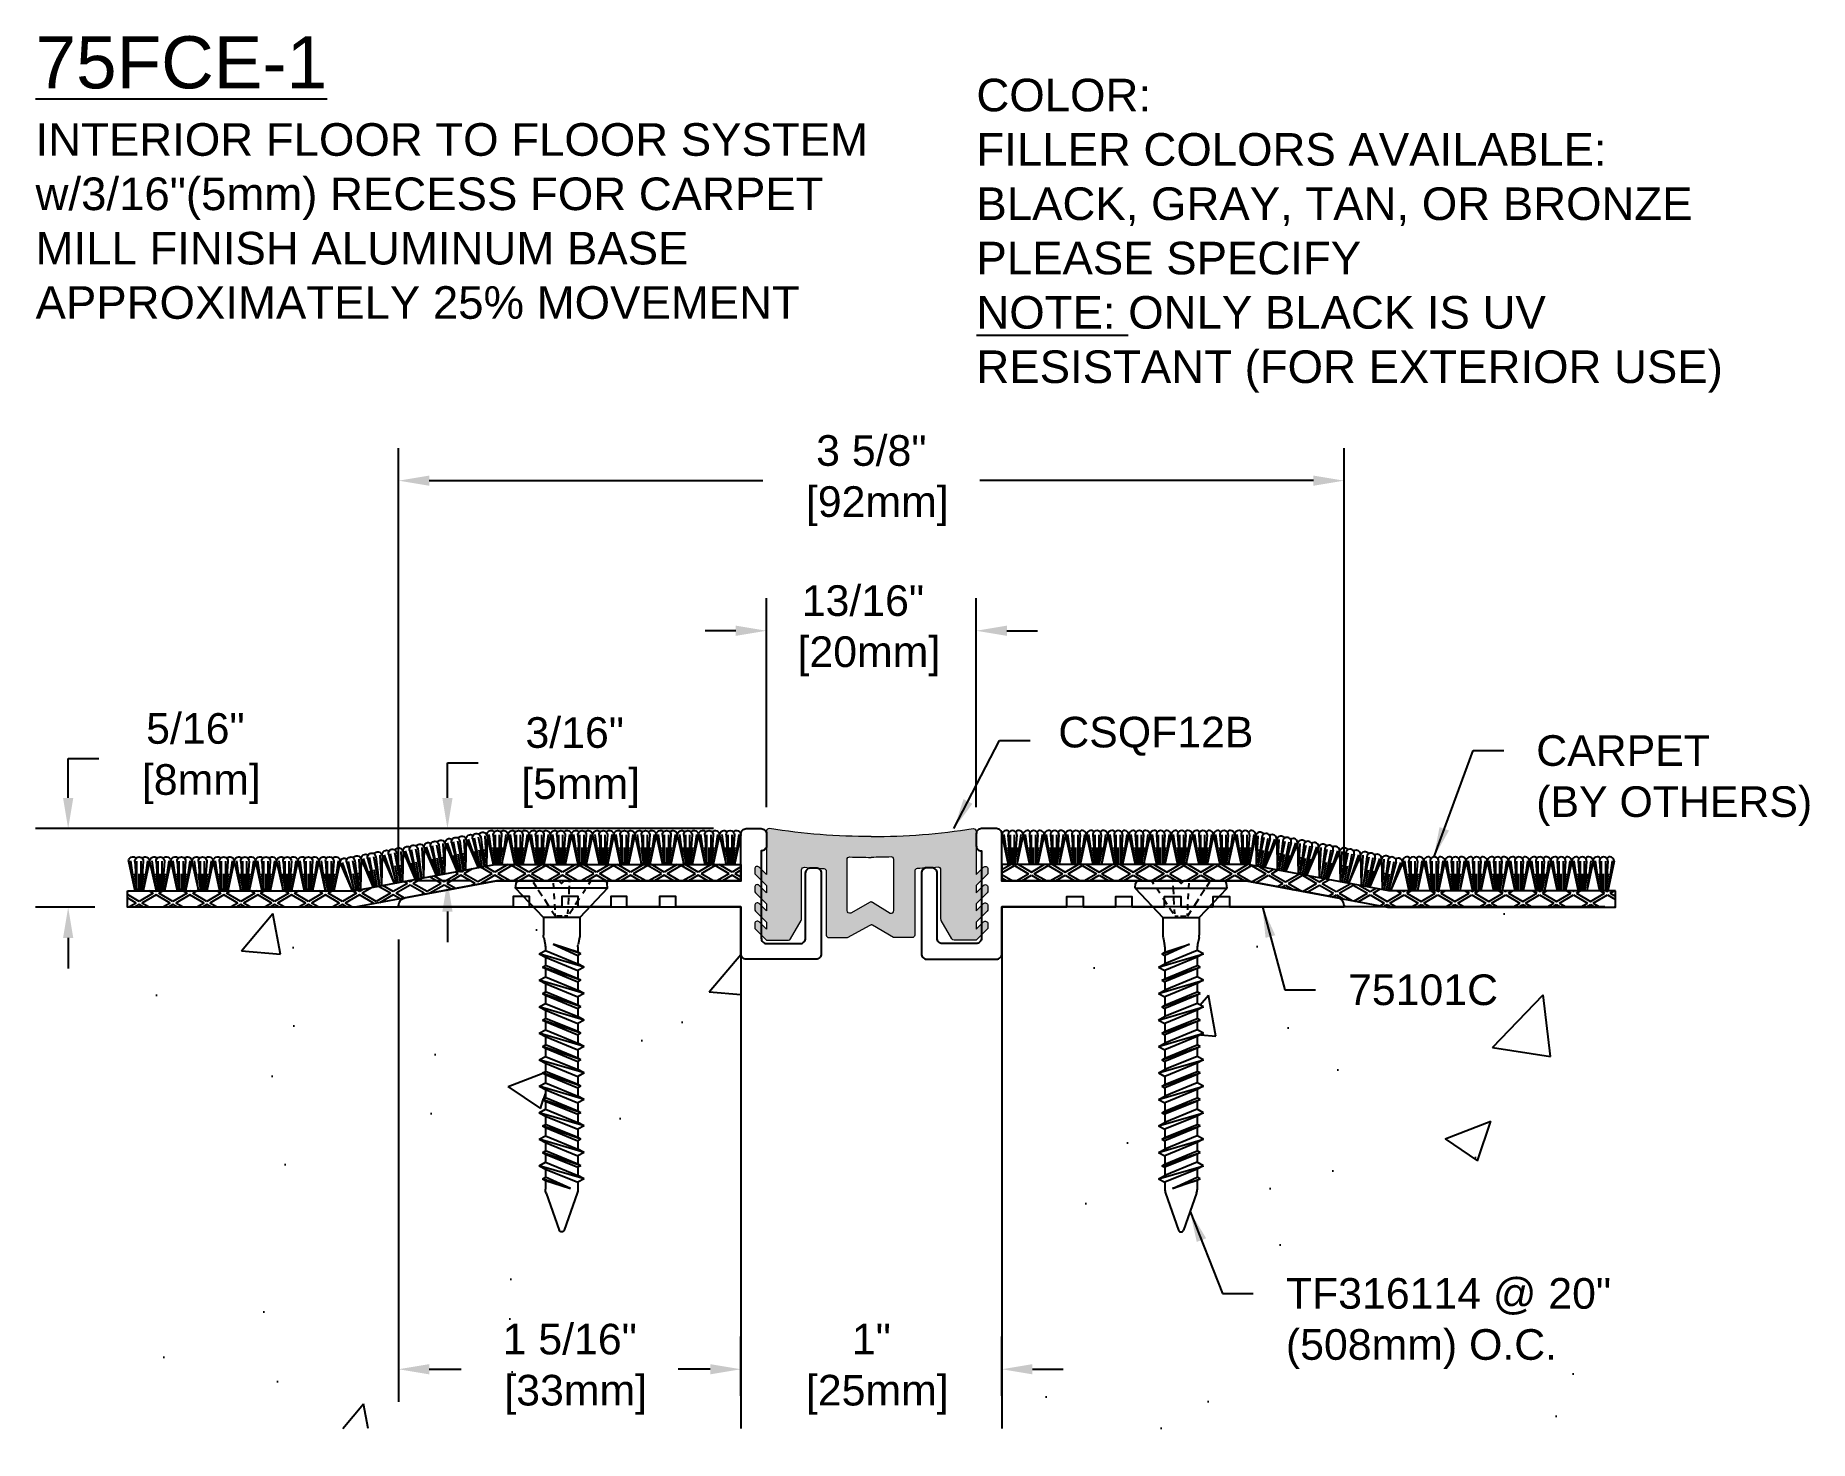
# Model space of a CAD drawing. Header units: inches. Extents: x 1.76 to 8.56, y 3.45 to 8.84.
import ezdxf

# ---------------------------------------------------------------- set-up
doc = ezdxf.new("R2010")
doc.units = ezdxf.units.IN
doc.header["$MEASUREMENT"] = 0
for name, color, linetype in [('Anchors', 4, 'Continuous'), ('Conditions', 1, 'Continuous'), ('Dimensions', 3, 'Continuous'), ('Fillers', 2, 'Continuous'), ('Metals', 7, 'Continuous'), ('Text', 2, 'Continuous')]:
    doc.layers.add(name, color=color, linetype=linetype)
doc.styles.add('arial', font='arial.ttf')
doc.dimstyles.new('ARIAL', dxfattribs={"dimtxt": 0.1175, "dimasz": 0.1175, "dimexe": 0.125, "dimexo": 0.125, "dimgap": 0.125, "dimtad": 0, "dimtih": 1, "dimtoh": 1, "dimdec": 4, "dimzin": 0, "dimdsep": 46, "dimlunit": 4, "dimtxsty": 'arial', "dimcen": 0.09, "dimadec": 0, "dimazin": 0, "dimtfac": 1, "dimtdec": 4, "dimtofl": 0, "dimtmove": 0, "dimatfit": 3, "dimfxl": 0, "dimfrac": 2, "dimtolj": 1, "dimtzin": 0, "dimarcsym": 0})

msp = doc.modelspace()

# ---------------------------------------------------------------- texts
at = {"layer": 'Text', "attachment_point": 1, "style": 'arial'}
for s, insert, char_height, width in [('{\\L75FCE-1\\P\\H0.625x;\\lINTERIOR FLOOR TO FLOOR SYSTEM\\Pw/3/16"(5mm) RECESS FOR CARPET\\PMILL FINISH ALUMINUM BASE\\PAPPROXIMATELY 25% MOVEMENT}', (1.75717, 8.83644), 0.2, 3.75), ('COLOR:{\\L                       \\~\\P}FILLER COLORS AVAILABLE:\\PBLACK, GRAY, TAN, OR BRONZE\\PPLEASE SPECIFY\\P{\\LNOTE:} ONLY BLACK IS UV RESISTANT (FOR EXTERIOR USE)', (5.36426, 8.67351), 0.125, 3.2005571)]:
    msp.add_mtext(s, dxfattribs=dict(at, insert=insert, char_height=char_height, width=width))
at = {"layer": 'Text', "char_height": 0.1175, "style": 'arial'}
for s, insert, attachment_point in [('\\A1;CSQF12B', (6.42632, 6.07696), 9), ('\\A1;CARPET\\P(BY OTHERS)', (7.51073, 6.15605), 1), ('\\A1;75101C', (6.78917, 5.23864), 1), ('\\A1;TF316114 @ 20"\\P(508mm) O.C.', (6.55085, 4.07424), 1)]:
    msp.add_mtext(s, dxfattribs=dict(at, insert=insert, attachment_point=attachment_point))

# ---------------------------------------------------------------- blocks, each defined once
blk = doc.blocks.new('75101C')
at = {"linetype": 'ByBlock'}
blk.add_line((0.3924, 0.3327), (0.7874, 0.3327), dxfattribs=at)
for p, q in [((0.4408, 0.3322), (0.4408, 0.3322)), ((1.4434, 0.2952), (1.4434, 0.2952))]:
    blk.add_line(p, q)
blk.add_lwpolyline([(0.3299, 0.2327), (0.5799, 0.2327), (0.5799, 0.2727), (0.6419, 0.2727), (0.6419, 0.2327), (0.7669, 0.2327), (0.7669, 0.2727), (0.8289, 0.2727), (0.8289, 0.2327), (0.9539, 0.2327), (0.9539, 0.2727), (1.0159, 0.2727), (1.0159, 0.2327), (1.1409, 0.2327), (1.1409, 0.2727), (1.2029, 0.2727), (1.2029, 0.2327), (1.6424, 0.2327), (1.6424, 0.2382, 0.361139), (1.6183, 0.2672), (1.2674, 0.3327), (1.0274, 0.3327), (1.0174, 0.3227), (1.0074, 0.3327), (0.3299, 0.3327), (0.3299, 0.5132, 0.414214), (0.3099, 0.5332), (0.252, 0.5332, 0.414214), (0.232, 0.5132), (0.232, 0.4677, 0.414214), (0.252, 0.4477), (0.252, 0.1127, -0.414214), (0.232, 0.0927), (0.102, 0.0927, -0.414214), (0.082, 0.1127), (0.082, 0.3627, 0.414214), (0.062, 0.3827), (0.042, 0.3827, 0.414214), (0.022, 0.3627), (0.022, 0.0527, 0.414214), (0.042, 0.0327), (0.3099, 0.0327, 0.414214), (0.3299, 0.0527)], format="xyb", close=True)
for p in [(0.3299, 0.3327), (1.6424, 0.2382)]:
    blk.add_point(p, dxfattribs=at)
blk = doc.blocks.new('TF316114')
for p, q in [((-0.1634, 0), (0.1634, 0)), ((-0.1042, -0.0127), (-0.1125, 0)), ((-0.1762, -0.0285), (-0.1747, -0.0103)), ((-0.1762, -0.0285), (0.1762, -0.0285)), ((-0.1762, -0.0285), (-0.0698, -0.141)), ((-0.0815, -0.0472), (-0.0915, -0.0321)), ((-0.0533, -0.0902), (-0.0691, -0.0662)), ((-0.0308, -0.0055), (-0.0311, -0.0002)), ((-0.0297, -0.0263), (-0.0301, -0.0195)), ((-0.0284, -0.051), (-0.0294, -0.0323)), ((-0.0263, -0.091), (-0.0277, -0.065)), ((0.0274, -0.0703), (0.0286, -0.0479)), ((0.0297, -0.0255), (0.0306, -0.0085)), ((0.0698, -0.141), (0.1762, -0.0285)), ((0.0898, -0.0346), (0.0746, -0.0579)), ((0.1095, -0.0045), (0.0979, -0.0223)), ((0.1762, -0.0285), (0.1747, -0.0103)), ((-0.0307, -0.1248), (-0.0441, -0.1044)), ((-0.0245, -0.1261), (-0.0253, -0.1097)), ((-0.024, -0.135), (-0.0107, -0.135)), ((-0.0018, -0.135), (0.0183, -0.135)), ((0.0373, -0.1147), (0.024, -0.135)), ((0.024, -0.135), (0.0245, -0.1246)), ((0.0253, -0.1104), (0.0264, -0.0896)), ((0.0662, -0.0707), (0.0485, -0.0976)), ((-0.0698, -0.141), (-0.0698, -0.2081)), ((-0.0698, -0.141), (0.0698, -0.141)), ((0.0698, -0.141), (0.0698, -0.2081)), ((-0.0737, -0.2796), (0.0321, -0.2431)), ((-0.0687, -0.2177), (-0.0633, -0.2437)), ((0.0321, -0.2431), (-0.0623, -0.2858)), ((-0.0623, -0.2734), (0.0321, -0.2431)), ((-0.0623, -0.2533), (-0.0623, -0.2734)), ((0.0622, -0.2667), (-0.0623, -0.3175)), ((0.0622, -0.2533), (0.0622, -0.2667)), ((0.0862, -0.2796), (0.0622, -0.2667)), ((0.0687, -0.2177), (0.0633, -0.2437)), ((-0.0863, -0.3304), (0.0862, -0.2796)), ((-0.0863, -0.3304), (-0.0623, -0.3175)), ((-0.0863, -0.3304), (-0.0623, -0.3433)), ((-0.0737, -0.2796), (-0.0623, -0.2734)), ((-0.0737, -0.2796), (-0.0623, -0.2858)), ((-0.0737, -0.3812), (0.0737, -0.3304)), ((-0.0623, -0.2858), (-0.0623, -0.3175)), ((0.0622, -0.2925), (-0.0623, -0.3433)), ((-0.0623, -0.375), (0.0622, -0.3242)), ((0.0622, -0.3365), (-0.0623, -0.3873)), ((0.0622, -0.2925), (0.0622, -0.3242)), ((0.0737, -0.3304), (0.0622, -0.3242)), ((0.0737, -0.3304), (0.0622, -0.3365)), ((0.0622, -0.3365), (0.0622, -0.3682)), ((0.0862, -0.2796), (0.0622, -0.2925)), ((-0.0863, -0.4319), (0.0862, -0.3812)), ((-0.0737, -0.3812), (-0.0623, -0.375)), ((-0.0737, -0.3812), (-0.0623, -0.3873)), ((-0.0623, -0.3433), (-0.0623, -0.375)), ((0.0622, -0.3682), (-0.0623, -0.419)), ((-0.0623, -0.3873), (-0.0623, -0.419)), ((0.0622, -0.3941), (-0.0623, -0.4449)), ((0.0862, -0.3812), (0.0622, -0.3682)), ((0.0862, -0.3812), (0.0622, -0.3941)), ((0.0622, -0.3941), (0.0622, -0.4258)), ((-0.0863, -0.4319), (-0.0623, -0.419)), ((-0.0863, -0.4319), (-0.0623, -0.4449)), ((-0.0737, -0.4827), (0.0737, -0.4319)), ((-0.0623, -0.4766), (0.0622, -0.4258)), ((0.0622, -0.4381), (-0.0623, -0.4889)), ((-0.0623, -0.4449), (-0.0623, -0.4766)), ((0.0622, -0.4698), (-0.0623, -0.5206)), ((0.0737, -0.4319), (0.0622, -0.4258)), ((0.0737, -0.4319), (0.0622, -0.4381)), ((0.0622, -0.4381), (0.0622, -0.4698)), ((0.0862, -0.4827), (0.0622, -0.4698)), ((-0.0863, -0.5335), (0.0862, -0.4827)), ((-0.0863, -0.5335), (-0.0623, -0.5206)), ((-0.0863, -0.5335), (-0.0623, -0.5464)), ((-0.0737, -0.4827), (-0.0623, -0.4766)), ((-0.0737, -0.4827), (-0.0623, -0.4889)), ((-0.0737, -0.5843), (0.0737, -0.5335)), ((-0.0623, -0.4889), (-0.0623, -0.5206)), ((0.0622, -0.4956), (-0.0623, -0.5464)), ((-0.0623, -0.5781), (0.0622, -0.5273)), ((0.0622, -0.5397), (-0.0623, -0.5904)), ((0.0862, -0.4827), (0.0622, -0.4956)), ((0.0622, -0.4956), (0.0622, -0.5273)), ((0.0737, -0.5335), (0.0622, -0.5273)), ((0.0737, -0.5335), (0.0622, -0.5397)), ((0.0622, -0.5397), (0.0622, -0.5714)), ((-0.0863, -0.6351), (0.0862, -0.5843)), ((-0.0737, -0.5843), (-0.0623, -0.5781)), ((-0.0737, -0.5843), (-0.0623, -0.5904)), ((-0.0623, -0.5464), (-0.0623, -0.5781)), ((0.0622, -0.5714), (-0.0623, -0.6221)), ((-0.0623, -0.5904), (-0.0623, -0.6221)), ((0.0622, -0.5972), (-0.0623, -0.648)), ((0.0862, -0.5843), (0.0622, -0.5714)), ((0.0862, -0.5843), (0.0622, -0.5972)), ((0.0622, -0.5972), (0.0622, -0.6289)), ((-0.0863, -0.6351), (-0.0623, -0.6221)), ((-0.0863, -0.6351), (-0.0623, -0.648)), ((-0.0737, -0.6858), (0.0737, -0.6351)), ((-0.0737, -0.6858), (-0.0623, -0.6797)), ((-0.0623, -0.6797), (0.0622, -0.6289)), ((0.0622, -0.6412), (-0.0623, -0.692)), ((-0.0623, -0.648), (-0.0623, -0.6797)), ((0.0622, -0.6729), (-0.0623, -0.7237)), ((0.0737, -0.6351), (0.0622, -0.6289)), ((0.0737, -0.6351), (0.0622, -0.6412)), ((0.0622, -0.6412), (0.0622, -0.6729)), ((0.0862, -0.6858), (0.0622, -0.6729)), ((-0.0863, -0.7366), (0.0862, -0.6858)), ((-0.0863, -0.7366), (-0.0623, -0.7237)), ((-0.0863, -0.7366), (-0.0623, -0.7495)), ((-0.0737, -0.6858), (-0.0623, -0.692)), ((-0.0737, -0.7874), (0.0737, -0.7366)), ((-0.0623, -0.692), (-0.0623, -0.7237)), ((0.0622, -0.6988), (-0.0623, -0.7495)), ((-0.0623, -0.7812), (0.0622, -0.7305)), ((0.0622, -0.7428), (-0.0623, -0.7936)), ((0.0862, -0.6858), (0.0622, -0.6988)), ((0.0622, -0.6988), (0.0622, -0.7305)), ((0.0737, -0.7366), (0.0622, -0.7305)), ((0.0737, -0.7366), (0.0622, -0.7428)), ((0.0622, -0.7428), (0.0622, -0.7745)), ((-0.0863, -0.8382), (0.0862, -0.7874)), ((-0.0737, -0.7874), (-0.0623, -0.7812)), ((-0.0737, -0.7874), (-0.0623, -0.7936)), ((-0.0623, -0.7495), (-0.0623, -0.7812)), ((0.0622, -0.7745), (-0.0623, -0.8253)), ((-0.0623, -0.7936), (-0.0623, -0.8253)), ((0.0622, -0.8003), (-0.0623, -0.8511)), ((0.0862, -0.7874), (0.0622, -0.7745)), ((0.0862, -0.7874), (0.0622, -0.8003)), ((0.0622, -0.8003), (0.0622, -0.832)), ((-0.0863, -0.8382), (-0.0623, -0.8253)), ((-0.0863, -0.8382), (-0.0623, -0.8511)), ((-0.0737, -0.889), (0.0737, -0.8382)), ((-0.0737, -0.889), (-0.0623, -0.8828)), ((-0.0623, -0.8828), (0.0622, -0.832)), ((0.0622, -0.8444), (-0.0623, -0.8951)), ((-0.0623, -0.8511), (-0.0623, -0.8828)), ((0.0622, -0.876), (-0.0623, -0.9268)), ((0.0737, -0.8382), (0.0622, -0.832)), ((0.0737, -0.8382), (0.0622, -0.8444)), ((0.0622, -0.8444), (0.0622, -0.876)), ((0.0862, -0.889), (0.0622, -0.876)), ((-0.0863, -0.9397), (0.0862, -0.889)), ((-0.0863, -0.9397), (-0.0623, -0.9268)), ((-0.0863, -0.9397), (-0.0623, -0.9527)), ((-0.0737, -0.889), (-0.0623, -0.8951)), ((-0.0737, -0.9905), (0.0737, -0.9397)), ((-0.0623, -0.8951), (-0.0623, -0.9268)), ((0.0622, -0.9019), (-0.0623, -0.9527)), ((-0.0623, -0.9844), (0.0622, -0.9336)), ((0.0622, -0.9459), (-0.0623, -0.9967)), ((0.0862, -0.889), (0.0622, -0.9019)), ((0.0622, -0.9019), (0.0622, -0.9336)), ((0.0737, -0.9397), (0.0622, -0.9336)), ((0.0737, -0.9397), (0.0622, -0.9459)), ((0.0622, -0.9459), (0.0622, -0.9776)), ((-0.0863, -1.0413), (0.0862, -0.9905)), ((-0.0737, -0.9905), (-0.0623, -0.9844)), ((-0.0737, -0.9905), (-0.0623, -0.9967)), ((-0.0623, -0.9527), (-0.0623, -0.9844)), ((0.0622, -0.9776), (-0.0623, -1.0284)), ((-0.0623, -0.9967), (-0.0623, -1.0284)), ((0.0622, -1.0035), (-0.0623, -1.0542)), ((0.0862, -0.9905), (0.0622, -0.9776)), ((0.0862, -0.9905), (0.0622, -1.0035)), ((0.0622, -1.0035), (0.0622, -1.0351)), ((-0.0863, -1.0413), (-0.0623, -1.0284)), ((-0.0863, -1.0413), (-0.0623, -1.0542)), ((-0.0737, -1.0921), (0.0737, -1.0413)), ((-0.0737, -1.0921), (-0.0623, -1.0859)), ((-0.0623, -1.0859), (0.0622, -1.0351)), ((0.0622, -1.0475), (-0.0623, -1.0983)), ((-0.0623, -1.0542), (-0.0623, -1.0859)), ((0.0622, -1.0792), (-0.0623, -1.13)), ((0.0737, -1.0413), (0.0622, -1.0351)), ((0.0737, -1.0413), (0.0622, -1.0475)), ((0.0622, -1.0475), (0.0622, -1.0792)), ((0.0862, -1.0921), (0.0622, -1.0792)), ((-0.0863, -1.1429), (0.0862, -1.0921)), ((-0.0863, -1.1429), (-0.0623, -1.13)), ((-0.0863, -1.1429), (-0.0623, -1.1558)), ((-0.0737, -1.0921), (-0.0623, -1.0983)), ((-0.0623, -1.0983), (-0.0623, -1.13)), ((0.0622, -1.105), (-0.0623, -1.1558)), ((-0.0623, -1.1558), (-0.0623, -1.1817)), ((-0.0335, -1.1798), (0.0622, -1.1367)), ((-0.0335, -1.1798), (0.0737, -1.1429)), ((0.0622, -1.149), (-0.0335, -1.1798)), ((0.0862, -1.0921), (0.0622, -1.105)), ((0.0622, -1.105), (0.0622, -1.1367)), ((0.0737, -1.1429), (0.0622, -1.1367)), ((0.0737, -1.1429), (0.0622, -1.149)), ((0.0622, -1.149), (0.0622, -1.1817)), ((-0.0596, -1.197), (-0.0096, -1.3398)), ((0.0596, -1.197), (0.0096, -1.3398))]:
    blk.add_line(p, q)
for centre, radius, start, end in [((-0.1634, -0.0113), 0.0112, 90, 175), ((0.1634, -0.0113), 0.0112, 5, 90), ((-0.0233, -0.2081), 0.0465, 180, 191.9357), ((-0.1088, -0.2533), 0.0465, 0, 11.9357), ((0.1087, -0.2533), 0.0465, 168.0643, 180), ((0.0233, -0.2081), 0.0465, 348.0643, 0), ((-0.0158, -1.1817), 0.0465, 180, 199.30575), ((0.0158, -1.1817), 0.0465, 340.69425, 0), ((0, -1.3354), 0.0106, 204.10008, 335.89992)]:
    blk.add_arc(centre, radius, start, end)
blk = doc.blocks.new('*D2')
at = {"layer": 'Defpoints', "color": 0}
for p in [(4.4615, 3.7246), (4.4615, 3.4974), (5.4615, 3.4974)]:
    blk.add_point(p, dxfattribs=at)
at = {"layer": 'Dimensions', "color": 0, "lineweight": -2}
for p, q in [((4.4615, 3.6224), (4.4615, 3.8496)), ((5.4615, 3.6224), (5.4615, 3.8496)), ((4.344, 3.7246), (4.2265, 3.7246)), ((5.579, 3.7246), (5.6965, 3.7246))]:
    blk.add_line(p, q, dxfattribs=at)
at = {"layer": 'Dimensions', "color": 0}
for points in [[(4.344, 3.7442), (4.344, 3.705), (4.4615, 3.7246)], [(5.579, 3.7442), (5.579, 3.705), (5.4615, 3.7246)]]:
    blk.add_solid(points, dxfattribs=at)
at = {"layer": 'Dimensions', "color": 0, "insert": (4.9615, 3.7246), "char_height": 0.1175, "attachment_point": 5, "style": 'arial'}
blk.add_mtext('\\A1;1"\\P [25mm]', dxfattribs=at)
blk = doc.blocks.new('*D3')
at = {"layer": 'Defpoints', "color": 0}
for p in [(3.149, 5.4974), (3.149, 3.7246), (4.4615, 3.4974)]:
    blk.add_point(p, dxfattribs=at)
at = {"layer": 'Dimensions', "color": 0, "lineweight": -2}
for p, q in [((3.149, 5.3724), (3.149, 3.5996)), ((4.4615, 3.6224), (4.4615, 3.8496)), ((3.2665, 3.7246), (3.3891, 3.7246)), ((4.344, 3.7246), (4.2213, 3.7246))]:
    blk.add_line(p, q, dxfattribs=at)
at = {"layer": 'Dimensions', "color": 0}
for points in [[(3.2665, 3.7442), (3.2665, 3.705), (3.149, 3.7246)], [(4.344, 3.7442), (4.344, 3.705), (4.4615, 3.7246)]]:
    blk.add_solid(points, dxfattribs=at)
at = {"layer": 'Dimensions', "color": 0, "insert": (3.8052, 3.7246), "char_height": 0.1175, "attachment_point": 5, "style": 'arial'}
blk.add_mtext('\\A1;1 5/16"\\P [33mm]', dxfattribs=at)
blk = doc.blocks.new('*D4')
at = {"layer": 'Defpoints', "color": 0}
for p in [(4.5594, 6.5566), (4.5594, 5.7551), (5.3636, 5.7551)]:
    blk.add_point(p, dxfattribs=at)
at = {"layer": 'Dimensions', "color": 0, "lineweight": -2}
for p, q in [((4.5594, 5.8801), (4.5594, 6.6816)), ((5.3636, 5.8801), (5.3636, 6.6816)), ((4.4419, 6.5566), (4.3244, 6.5566)), ((5.4811, 6.5566), (5.5986, 6.5566))]:
    blk.add_line(p, q, dxfattribs=at)
at = {"layer": 'Dimensions', "color": 0}
for points in [[(4.4419, 6.5762), (4.4419, 6.537), (4.5594, 6.5566)], [(5.4811, 6.5762), (5.4811, 6.537), (5.3636, 6.5566)]]:
    blk.add_solid(points, dxfattribs=at)
at = {"layer": 'Dimensions', "color": 0, "insert": (4.9293, 6.5566), "char_height": 0.1175, "attachment_point": 5, "style": 'arial'}
blk.add_mtext('\\A1;13/16"\\P [20mm]', dxfattribs=at)
blk = doc.blocks.new('*D5')
at = {"layer": 'Defpoints', "color": 0}
for p in [(6.774, 7.1322), (3.149, 5.4974), (6.774, 5.4974)]:
    blk.add_point(p, dxfattribs=at)
at = {"layer": 'Dimensions', "color": 0, "lineweight": -2}
for p, q in [((3.149, 5.6224), (3.149, 7.2572)), ((6.774, 5.6224), (6.774, 7.2572)), ((3.2665, 7.1322), (4.5454, 7.1322)), ((6.6565, 7.1322), (5.3776, 7.1322))]:
    blk.add_line(p, q, dxfattribs=at)
at = {"layer": 'Dimensions', "color": 0}
for points in [[(3.2665, 7.1517), (3.2665, 7.1126), (3.149, 7.1322)], [(6.6565, 7.1517), (6.6565, 7.1126), (6.774, 7.1322)]]:
    blk.add_solid(points, dxfattribs=at)
at = {"layer": 'Dimensions', "color": 0, "insert": (4.9615, 7.1322), "char_height": 0.1175, "attachment_point": 5, "style": 'arial'}
blk.add_mtext('\\A1;3 5/8"\\P [92mm]', dxfattribs=at)
blk = doc.blocks.new('*D6')
at = {"layer": 'Defpoints', "color": 0}
for p in [(4.4815, 5.7978), (3.3363, 5.5974), (3.55, 5.5974)]:
    blk.add_point(p, dxfattribs=at)
at = {"layer": 'Dimensions', "color": 0, "lineweight": -2}
for p, q in [((3.3363, 5.9153), (3.3363, 6.0507)), ((3.3363, 6.0507), (3.4538, 6.0507)), ((4.3565, 5.7978), (3.2113, 5.7978)), ((3.425, 5.5974), (3.2113, 5.5974)), ((3.3363, 5.4799), (3.3363, 5.3624))]:
    blk.add_line(p, q, dxfattribs=at)
at = {"layer": 'Dimensions', "color": 0}
for points in [[(3.3168, 5.9153), (3.3559, 5.9153), (3.3363, 5.7978)], [(3.3168, 5.4799), (3.3559, 5.4799), (3.3363, 5.5974)]]:
    blk.add_solid(points, dxfattribs=at)
at = {"layer": 'Dimensions', "color": 0, "insert": (3.8243, 6.0507), "char_height": 0.1175, "attachment_point": 5, "style": 'arial'}
blk.add_mtext('\\A1;3/16"\\P [5mm]', dxfattribs=at)
blk = doc.blocks.new('*D7')
at = {"layer": 'Defpoints', "color": 0}
for p in [(4.4815, 5.7978), (1.8822, 5.4963), (2.1091, 5.4963)]:
    blk.add_point(p, dxfattribs=at)
at = {"layer": 'Dimensions', "color": 0, "lineweight": -2}
for p, q in [((1.8822, 5.9153), (1.8822, 6.0664)), ((1.8822, 6.0664), (1.9997, 6.0664)), ((4.3565, 5.7978), (1.7572, 5.7978)), ((1.9841, 5.4963), (1.7572, 5.4963)), ((1.8822, 5.3788), (1.8822, 5.2613))]:
    blk.add_line(p, q, dxfattribs=at)
at = {"layer": 'Dimensions', "color": 0}
for points in [[(1.8626, 5.9153), (1.9018, 5.9153), (1.8822, 5.7978)], [(1.8626, 5.3788), (1.9018, 5.3788), (1.8822, 5.4963)]]:
    blk.add_solid(points, dxfattribs=at)
at = {"layer": 'Dimensions', "color": 0, "insert": (2.3701, 6.0664), "char_height": 0.1175, "attachment_point": 5, "style": 'arial'}
blk.add_mtext('\\A1;5/16"\\P [8mm]', dxfattribs=at)
blk = doc.blocks.new('CARPET')
at = {"layer": 'Conditions'}
h = blk.add_hatch(dxfattribs=at)
h.set_pattern_fill('EXPAND', color=256, scale=0.125, style=0)
h.set_pattern_definition([(30, (0, 0), (2e-11, 0.075), [0.0625, -0.0125]), (330, (0, 0), (0.0649519, 0.0375), [0.0625, -0.0125]), (330, (0.054125, 0.03125), (0.0649519, 0.0375), [0.0625, -0.0125]), (30, (0.054125, 0.04375), (2e-11, 0.075), [0.0625, -0.0125])])
h.paths.add_polyline_path([(8.4512, 6.764), (8.4515, 6.764), (8.8024, 6.6985, -0.017106), (8.8044, 6.698), (8.9926, 6.6629), (9.8664, 6.6629), (9.8664, 6.7254), (8.9983, 6.7254), (8.9963, 6.7258), (8.9962, 6.7257), (8.9963, 6.7258), (8.9158, 6.7408), (8.9157, 6.7408), (8.9158, 6.7408), (8.8353, 6.7559), (8.8352, 6.7558), (8.8353, 6.7559), (8.7548, 6.7709), (8.7547, 6.7708), (8.7548, 6.7709), (8.6743, 6.7859), (8.6742, 6.7859), (8.6743, 6.7859), (8.5938, 6.8009), (8.5937, 6.8009), (8.5938, 6.8009), (8.5133, 6.816), (8.5132, 6.8159), (8.5133, 6.816), (8.4569, 6.8265), (7.514, 6.8265), (7.514, 6.764)])
for points in [[(7.5145, 6.9409), (7.5389, 6.8265)], [(7.5224, 6.942), (7.5388, 6.8265)], [(7.5471, 6.8265), (7.5471, 6.9409)], [(7.563, 6.8265), (7.563, 6.9409)], [(7.5712, 6.9409), (7.563, 6.8265)], [(7.5956, 6.9409), (7.5712, 6.8265)], [(7.5878, 6.942), (7.5713, 6.8265)], [(7.5956, 6.9409), (7.6201, 6.8265)], [(7.6035, 6.942), (7.62, 6.8265)], [(7.6201, 6.9409), (7.6283, 6.8265)], [(7.6283, 6.8265), (7.6283, 6.9409)], [(7.6441, 6.8265), (7.6441, 6.9409)], [(7.6523, 6.9409), (7.6441, 6.8265)], [(7.6689, 6.942), (7.6524, 6.8265)], [(7.6768, 6.9409), (7.6524, 6.8265)], [(7.6768, 6.9409), (7.7012, 6.8265)], [(7.6846, 6.942), (7.7011, 6.8265)], [(7.7013, 6.9409), (7.7094, 6.8265)], [(7.7094, 6.8265), (7.7094, 6.9409)], [(7.7334, 6.9409), (7.7253, 6.8265)], [(7.7253, 6.8265), (7.7253, 6.9409)], [(7.7579, 6.9409), (7.7335, 6.8265)], [(7.7501, 6.942), (7.7336, 6.8265)], [(7.7579, 6.9409), (7.7823, 6.8265)], [(7.7658, 6.942), (7.7822, 6.8265)], [(7.7824, 6.9409), (7.7905, 6.8265)], [(7.7905, 6.8265), (7.7905, 6.9409)], [(7.8146, 6.9409), (7.8064, 6.8265)], [(7.8064, 6.8265), (7.8064, 6.9409)], [(7.8391, 6.9409), (7.8146, 6.8265)], [(7.8312, 6.942), (7.8147, 6.8265)], [(7.8391, 6.9409), (7.8635, 6.8265)], [(7.8469, 6.942), (7.8634, 6.8265)], [(7.8635, 6.9409), (7.8717, 6.8265)], [(7.8717, 6.8265), (7.8717, 6.9409)], [(7.8876, 6.8265), (7.8876, 6.9409)], [(7.8957, 6.9409), (7.8876, 6.8265)], [(7.9202, 6.9409), (7.8958, 6.8265)], [(7.9123, 6.942), (7.8959, 6.8265)], [(7.9202, 6.9409), (7.9446, 6.8265)], [(7.928, 6.942), (7.9445, 6.8265)], [(7.9447, 6.9409), (7.9528, 6.8265)], [(7.9528, 6.8265), (7.9528, 6.9409)], [(7.9768, 6.9409), (7.9687, 6.8265)], [(7.9687, 6.8265), (7.9687, 6.9409)], [(8.0013, 6.9409), (7.9769, 6.8265)], [(7.9935, 6.942), (7.977, 6.8265)], [(8.0013, 6.9409), (8.0257, 6.8265)], [(8.0092, 6.942), (8.0257, 6.8265)], [(8.0258, 6.9409), (8.034, 6.8265)], [(8.034, 6.8265), (8.034, 6.9409)], [(8.0498, 6.8265), (8.0498, 6.9409)], [(8.058, 6.9409), (8.0498, 6.8265)], [(8.0825, 6.9409), (8.058, 6.8265)], [(8.0746, 6.942), (8.0581, 6.8265)], [(8.0825, 6.9409), (8.1069, 6.8265)], [(8.0903, 6.942), (8.1068, 6.8265)], [(8.1069, 6.9409), (8.1151, 6.8265)], [(8.1151, 6.8265), (8.1151, 6.9409)], [(8.1391, 6.9409), (8.131, 6.8265)], [(8.131, 6.8265), (8.131, 6.9409)], [(8.1636, 6.9409), (8.1392, 6.8265)], [(8.1557, 6.942), (8.1393, 6.8265)], [(8.1636, 6.9409), (8.188, 6.8265)], [(8.1714, 6.942), (8.1879, 6.8265)], [(8.1881, 6.9409), (8.1962, 6.8265)], [(8.1962, 6.8265), (8.1962, 6.9409)], [(8.2121, 6.8265), (8.2121, 6.9409)], [(8.2203, 6.9409), (8.2121, 6.8265)], [(8.2447, 6.9409), (8.2203, 6.8265)], [(8.2369, 6.942), (8.2204, 6.8265)], [(8.2447, 6.9409), (8.2691, 6.8265)], [(8.2526, 6.942), (8.2691, 6.8265)], [(8.2692, 6.9409), (8.2774, 6.8265)], [(8.2774, 6.8265), (8.2774, 6.9409)], [(8.3014, 6.9409), (8.2932, 6.8265)], [(8.2932, 6.8265), (8.2932, 6.9409)], [(8.318, 6.942), (8.3015, 6.8265)], [(8.3259, 6.9409), (8.3015, 6.8265)], [(8.3259, 6.9409), (8.3503, 6.8265)], [(8.3337, 6.942), (8.3502, 6.8265)], [(8.3503, 6.9409), (8.3585, 6.8265)], [(8.3585, 6.8265), (8.3585, 6.9409)], [(8.3744, 6.8265), (8.3744, 6.9409)], [(8.3825, 6.9409), (8.3744, 6.8265)], [(8.407, 6.9409), (8.3826, 6.8265)], [(8.3991, 6.942), (8.3827, 6.8265)], [(8.407, 6.9409), (8.4314, 6.8265)], [(8.4149, 6.942), (8.4313, 6.8265)], [(8.4315, 6.9409), (8.4396, 6.8265)], [(8.4396, 6.8265), (8.4396, 6.9409)], [(8.4637, 6.9409), (8.4555, 6.8265)], [(8.4555, 6.8265), (8.4555, 6.9409)], [(8.4881, 6.9409), (8.4637, 6.8265)], [(8.4803, 6.942), (8.4638, 6.8265)], [(8.4875, 6.9375), (8.4896, 6.8205)], [(7.5376, 6.8917), (7.5469, 6.8265)], [(7.5551, 6.8265), (7.5551, 6.8917)], [(7.5726, 6.8917), (7.5633, 6.8265)], [(7.6187, 6.8917), (7.628, 6.8265)], [(7.6362, 6.8265), (7.6362, 6.8917)], [(7.6537, 6.8917), (7.6444, 6.8265)], [(7.6998, 6.8917), (7.7091, 6.8265)], [(7.7173, 6.8265), (7.7173, 6.8917)], [(7.7349, 6.8917), (7.7256, 6.8265)], [(7.781, 6.8917), (7.7903, 6.8265)], [(7.7985, 6.8265), (7.7985, 6.8917)], [(7.816, 6.8917), (7.8067, 6.8265)], [(7.8621, 6.8917), (7.8714, 6.8265)], [(7.8796, 6.8265), (7.8796, 6.8917)], [(7.8971, 6.8917), (7.8878, 6.8265)], [(7.9432, 6.8917), (7.9525, 6.8265)], [(7.9608, 6.8265), (7.9608, 6.8917)], [(7.9783, 6.8917), (7.969, 6.8265)], [(8.0244, 6.8917), (8.0337, 6.8265)], [(8.0419, 6.8265), (8.0419, 6.8917)], [(8.0594, 6.8917), (8.0501, 6.8265)], [(8.1055, 6.8917), (8.1148, 6.8265)], [(8.123, 6.8265), (8.123, 6.8917)], [(8.1406, 6.8917), (8.1312, 6.8265)], [(8.1866, 6.8917), (8.1959, 6.8265)], [(8.2042, 6.8265), (8.2042, 6.8917)], [(8.2217, 6.8917), (8.2124, 6.8265)], [(8.2678, 6.8917), (8.2771, 6.8265)], [(8.2853, 6.8265), (8.2853, 6.8917)], [(8.3028, 6.8917), (8.2935, 6.8265)], [(8.3489, 6.8917), (8.3582, 6.8265)], [(8.3664, 6.8265), (8.3664, 6.8917)], [(8.384, 6.8917), (8.3747, 6.8265)], [(8.43, 6.8917), (8.4393, 6.8265)], [(8.4476, 6.8265), (8.4476, 6.8917)], [(8.4651, 6.8917), (8.4558, 6.8265)], [(8.4954, 6.9371), (8.4895, 6.8205)], [(8.5007, 6.8848), (8.4974, 6.819)], [(8.5115, 6.9328), (8.4977, 6.8189)], [(8.4977, 6.8189), (8.5195, 6.9313)], [(8.5055, 6.8174), (8.5179, 6.8815)], [(8.5132, 6.8159), (8.5351, 6.9282)], [(8.5431, 6.9267), (8.5132, 6.8159)], [(8.5351, 6.8781), (8.5135, 6.8159)], [(8.5671, 6.922), (8.5213, 6.8143)], [(8.5596, 6.9246), (8.5214, 6.8143)], [(8.568, 6.9225), (8.5701, 6.8055)], [(8.5759, 6.9221), (8.57, 6.8055)], [(8.5812, 6.8698), (8.5779, 6.804)], [(8.592, 6.9178), (8.5782, 6.8039)], [(8.5782, 6.8039), (8.6, 6.9162)], [(8.5937, 6.8009), (8.6156, 6.9132)], [(8.6236, 6.9117), (8.5937, 6.8009)], [(8.6476, 6.907), (8.6018, 6.7993)], [(8.6401, 6.9096), (8.6019, 6.7993)], [(8.6485, 6.9074), (8.6506, 6.7905)], [(8.6564, 6.907), (8.6505, 6.7905)], [(8.6725, 6.9028), (8.6587, 6.7889)], [(8.6587, 6.7889), (8.6805, 6.9012)], [(8.6742, 6.7859), (8.6961, 6.8982)], [(8.7041, 6.8966), (8.6742, 6.7859)], [(8.7281, 6.892), (8.6823, 6.7843)], [(8.7206, 6.8946), (8.6824, 6.7843)], [(8.729, 6.8924), (8.7311, 6.7754)], [(8.7369, 6.892), (8.731, 6.7754)], [(8.753, 6.8877), (8.7392, 6.7739)], [(8.7392, 6.7739), (8.761, 6.8862)], [(8.7547, 6.7708), (8.7766, 6.8832)], [(8.7846, 6.8816), (8.7547, 6.7708)], [(8.8086, 6.8769), (8.7628, 6.7693)], [(8.8011, 6.8795), (8.7629, 6.7692)], [(8.8095, 6.8774), (8.8116, 6.7604)], [(8.8174, 6.877), (8.8115, 6.7604)], [(8.8335, 6.8727), (8.8197, 6.7588)], [(8.8197, 6.7588), (8.8415, 6.8712)], [(8.586, 6.8024), (8.5984, 6.8665)], [(8.6156, 6.8631), (8.594, 6.8008)], [(8.6617, 6.8548), (8.6584, 6.7889)], [(8.6665, 6.7874), (8.6789, 6.8514)], [(8.6961, 6.8481), (8.6745, 6.7858)], [(8.747, 6.7723), (8.7594, 6.8364)], [(8.7766, 6.8331), (8.755, 6.7708)], [(8.8227, 6.8247), (8.8194, 6.7589)], [(8.8275, 6.7573), (8.8399, 6.8214)], [(8.8352, 6.7558), (8.8571, 6.8681)], [(8.8651, 6.8666), (8.8352, 6.7558)], [(8.8891, 6.8619), (8.8433, 6.7542)], [(8.8816, 6.8645), (8.8434, 6.7542)], [(8.89, 6.8624), (8.8921, 6.7454)], [(8.8979, 6.862), (8.892, 6.7454)], [(8.914, 6.8577), (8.9002, 6.7438)], [(8.9002, 6.7438), (8.922, 6.8561)], [(8.908, 6.7423), (8.9204, 6.8064)], [(8.9157, 6.7408), (8.9376, 6.8531)], [(8.9456, 6.8515), (8.9157, 6.7408)], [(8.9376, 6.803), (8.916, 6.7407)], [(8.9696, 6.8469), (8.9238, 6.7392)], [(8.9621, 6.8495), (8.9239, 6.7392)], [(8.9705, 6.8473), (8.9726, 6.7303)], [(8.9784, 6.8469), (8.9725, 6.7304)], [(8.9945, 6.8427), (8.9807, 6.7288)], [(8.9807, 6.7288), (9.0025, 6.8411)], [(8.9962, 6.7257), (9.0181, 6.8381)], [(9.0261, 6.8365), (8.9962, 6.7257)], [(9.0426, 6.8345), (9.0048, 6.7254)], [(9.0501, 6.8319), (9.0048, 6.7254)], [(9.0506, 6.8398), (9.0751, 6.7254)], [(9.0585, 6.841), (9.075, 6.7254)], [(9.0833, 6.7254), (9.0833, 6.8398)], [(9.0991, 6.7254), (9.0991, 6.8398)], [(9.1073, 6.8398), (9.0991, 6.7254)], [(9.1239, 6.841), (9.1074, 6.7254)], [(9.1318, 6.8398), (9.1074, 6.7254)], [(9.1318, 6.8398), (9.1562, 6.7254)], [(9.1396, 6.841), (9.1561, 6.7254)], [(9.1563, 6.8398), (9.1644, 6.7254)], [(9.1644, 6.7254), (9.1644, 6.8398)], [(9.1803, 6.7254), (9.1803, 6.8398)], [(9.1884, 6.8398), (9.1803, 6.7254)], [(9.2129, 6.8398), (9.1885, 6.7254)], [(9.2051, 6.841), (9.1886, 6.7254)], [(9.2129, 6.8398), (9.2373, 6.7254)], [(9.2208, 6.841), (9.2372, 6.7254)], [(9.2374, 6.8398), (9.2455, 6.7254)], [(9.2455, 6.7254), (9.2455, 6.8398)], [(9.2696, 6.8398), (9.2614, 6.7254)], [(9.2614, 6.7254), (9.2614, 6.8398)], [(9.294, 6.8398), (9.2696, 6.7254)], [(9.2862, 6.841), (9.2697, 6.7254)], [(9.294, 6.8398), (9.3185, 6.7254)], [(9.3019, 6.841), (9.3184, 6.7254)], [(9.3185, 6.8398), (9.3267, 6.7254)], [(9.3267, 6.7254), (9.3267, 6.8398)], [(9.3507, 6.8398), (9.3426, 6.7254)], [(9.3426, 6.7254), (9.3426, 6.8398)], [(9.3752, 6.8398), (9.3508, 6.7254)], [(9.3673, 6.841), (9.3509, 6.7254)], [(9.3752, 6.8398), (9.3996, 6.7254)], [(9.383, 6.841), (9.3995, 6.7254)], [(9.3997, 6.8398), (9.4078, 6.7254)], [(9.4078, 6.7254), (9.4078, 6.8398)], [(9.4237, 6.7254), (9.4237, 6.8398)], [(9.4318, 6.8398), (9.4237, 6.7254)], [(9.4563, 6.8398), (9.4319, 6.7254)], [(9.4485, 6.841), (9.432, 6.7254)], [(9.4563, 6.8398), (9.4807, 6.7254)], [(9.4642, 6.841), (9.4807, 6.7254)], [(9.4808, 6.8398), (9.489, 6.7254)], [(9.489, 6.7254), (9.489, 6.8398)], [(9.513, 6.8398), (9.5048, 6.7254)], [(9.5048, 6.7254), (9.5048, 6.8398)], [(9.5375, 6.8398), (9.513, 6.7254)], [(9.5296, 6.841), (9.5131, 6.7254)], [(9.5375, 6.8398), (9.5619, 6.7254)], [(9.5453, 6.841), (9.5618, 6.7254)], [(9.5619, 6.8398), (9.5701, 6.7254)], [(9.5701, 6.7254), (9.5701, 6.8398)], [(9.586, 6.7254), (9.586, 6.8398)], [(9.5941, 6.8398), (9.586, 6.7254)], [(9.6186, 6.8398), (9.5942, 6.7254)], [(9.6107, 6.841), (9.5943, 6.7254)], [(9.6186, 6.8398), (9.643, 6.7254)], [(9.6264, 6.841), (9.6429, 6.7254)], [(9.6431, 6.8398), (9.6512, 6.7254)], [(9.6512, 6.7254), (9.6512, 6.8398)], [(9.6753, 6.8398), (9.6671, 6.7254)], [(9.6671, 6.7254), (9.6671, 6.8398)], [(9.6997, 6.8398), (9.6753, 6.7254)], [(9.6919, 6.841), (9.6754, 6.7254)], [(9.6997, 6.8398), (9.7241, 6.7254)], [(9.7076, 6.841), (9.7241, 6.7254)], [(9.7242, 6.8398), (9.7324, 6.7254)], [(9.7324, 6.7254), (9.7324, 6.8398)], [(9.7564, 6.8398), (9.7482, 6.7254)], [(9.7482, 6.7254), (9.7482, 6.8398)], [(9.773, 6.841), (9.7565, 6.7254)], [(9.7809, 6.8398), (9.7565, 6.7254)], [(9.7809, 6.8398), (9.8053, 6.7254)], [(9.7887, 6.841), (9.8052, 6.7254)], [(9.8053, 6.8398), (9.8135, 6.7254)], [(9.8135, 6.7254), (9.8135, 6.8398)], [(9.8375, 6.8398), (9.8294, 6.7254)], [(9.8294, 6.7254), (9.8294, 6.8398)], [(9.862, 6.8398), (9.8376, 6.7254)], [(9.8541, 6.841), (9.8377, 6.7254)], [(8.9837, 6.7947), (8.9804, 6.7288)], [(8.9885, 6.7273), (9.0009, 6.7913)], [(9.0737, 6.7907), (9.083, 6.7254)], [(9.0912, 6.7254), (9.0912, 6.7907)], [(9.1087, 6.7907), (9.0994, 6.7254)], [(9.1548, 6.7907), (9.1641, 6.7254)], [(9.1723, 6.7254), (9.1723, 6.7907)], [(9.1899, 6.7907), (9.1806, 6.7254)], [(9.236, 6.7907), (9.2453, 6.7254)], [(9.2535, 6.7254), (9.2535, 6.7907)], [(9.271, 6.7907), (9.2617, 6.7254)], [(9.3171, 6.7907), (9.3264, 6.7254)], [(9.3346, 6.7254), (9.3346, 6.7907)], [(9.3521, 6.7907), (9.3428, 6.7254)], [(9.3982, 6.7907), (9.4075, 6.7254)], [(9.4158, 6.7254), (9.4158, 6.7907)], [(9.4333, 6.7907), (9.424, 6.7254)], [(9.4794, 6.7907), (9.4887, 6.7254)], [(9.4969, 6.7254), (9.4969, 6.7907)], [(9.5144, 6.7907), (9.5051, 6.7254)], [(9.5605, 6.7907), (9.5698, 6.7254)], [(9.578, 6.7254), (9.578, 6.7907)], [(9.5955, 6.7907), (9.5862, 6.7254)], [(9.6416, 6.7907), (9.6509, 6.7254)], [(9.6592, 6.7254), (9.6592, 6.7907)], [(9.6767, 6.7907), (9.6674, 6.7254)], [(9.7228, 6.7907), (9.7321, 6.7254)], [(9.7403, 6.7254), (9.7403, 6.7907)], [(9.7578, 6.7907), (9.7485, 6.7254)], [(9.8039, 6.7907), (9.8132, 6.7254)], [(9.8214, 6.7254), (9.8214, 6.7907)], [(9.839, 6.7907), (9.8297, 6.7254)]]:
    blk.add_lwpolyline(points, dxfattribs=at)
for points in [[(7.539, 6.9409), (7.5471, 6.8265)], [(9.8664, 6.7254), (8.9983, 6.7254), (8.4569, 6.8265), (7.514, 6.8265), (7.514, 6.764), (8.4512, 6.764), (8.9926, 6.6629), (9.8664, 6.6629)], [(9.0751, 6.8398), (9.0833, 6.7254)]]:
    blk.add_lwpolyline(points, close=True, dxfattribs=at)
for centre, radius, start, end in [((7.5308, 6.9409), 0.0163, 41.211, 180), ((7.5551, 6.9409), 0.0161, 0, 180), ((7.5793, 6.9409), 0.0163, 0, 138.789), ((7.612, 6.9409), 0.0163, 41.211, 180), ((7.6362, 6.9409), 0.0161, 355.92228, 184.07772), ((7.6605, 6.9409), 0.0163, 0, 138.789), ((7.6931, 6.9409), 0.0163, 41.211, 180), ((7.7173, 6.9409), 0.0161, 355.92228, 184.07772), ((7.7416, 6.9409), 0.0163, 0, 138.789), ((7.7742, 6.9409), 0.0163, 41.211, 180), ((7.7985, 6.9409), 0.0161, 355.92228, 184.07772), ((7.8227, 6.9409), 0.0163, 0, 138.789), ((7.8554, 6.9409), 0.0163, 41.211, 180), ((7.8796, 6.9409), 0.0161, 355.92228, 184.07772), ((7.9039, 6.9409), 0.0163, 0, 138.789), ((7.9365, 6.9409), 0.0163, 41.211, 180), ((7.9608, 6.9409), 0.0161, 355.92228, 184.07772), ((7.985, 6.9409), 0.0163, 0, 138.789), ((8.0176, 6.9409), 0.0163, 41.211, 180), ((8.0419, 6.9409), 0.0161, 355.92228, 184.07772), ((8.0661, 6.9409), 0.0163, 0, 138.789), ((8.0988, 6.9409), 0.0163, 41.211, 180), ((8.123, 6.9409), 0.0161, 355.92228, 184.07772), ((8.1473, 6.9409), 0.0163, 0, 138.789), ((8.1799, 6.9409), 0.0163, 41.211, 180), ((8.2042, 6.9409), 0.0161, 355.92228, 184.07772), ((8.2284, 6.9409), 0.0163, 0, 138.789), ((8.261, 6.9409), 0.0163, 41.211, 180), ((8.2853, 6.9409), 0.0161, 355.92228, 184.07772), ((8.3095, 6.9409), 0.0163, 0, 138.789), ((8.3422, 6.9409), 0.0163, 41.211, 180), ((8.3664, 6.9409), 0.0161, 355.92228, 184.07772), ((8.3907, 6.9409), 0.0163, 0, 138.789), ((8.4233, 6.9409), 0.0163, 41.211, 180), ((8.4476, 6.9409), 0.0161, 355.92228, 184.07772), ((8.4718, 6.9409), 0.0163, 0, 138.789), ((8.5035, 6.9344), 0.0163, 30.211, 169), ((8.5273, 6.9298), 0.0161, 344.92228, 173.07772), ((8.5511, 6.9251), 0.0163, 349, 127.789), ((8.584, 6.9194), 0.0163, 30.211, 169), ((8.6078, 6.9147), 0.0161, 344.92228, 173.07772), ((8.6316, 6.9101), 0.0163, 349, 127.789), ((8.6645, 6.9043), 0.0163, 30.211, 169), ((8.6883, 6.8997), 0.0161, 344.92228, 173.07772), ((8.7121, 6.8951), 0.0163, 349, 127.789), ((8.745, 6.8893), 0.0163, 30.211, 169), ((8.7688, 6.8847), 0.0161, 344.92228, 173.07772), ((8.7926, 6.88), 0.0163, 349, 127.789), ((8.8255, 6.8743), 0.0163, 30.211, 169), ((8.8493, 6.8696), 0.0161, 344.92228, 173.07772), ((8.8731, 6.865), 0.0163, 349, 127.789), ((8.906, 6.8592), 0.0163, 30.211, 169), ((8.9298, 6.8546), 0.0161, 344.92228, 173.07772), ((8.9536, 6.85), 0.0163, 349, 127.789), ((8.9865, 6.8442), 0.0163, 30.211, 169), ((9.0103, 6.8396), 0.0161, 344.92228, 173.07772), ((9.0341, 6.835), 0.0163, 349, 127.789), ((9.067, 6.8398), 0.0163, 41.211, 180), ((9.0912, 6.8398), 0.0161, 0, 180), ((9.1155, 6.8398), 0.0163, 0, 138.789), ((9.1481, 6.8398), 0.0163, 41.211, 180), ((9.1723, 6.8398), 0.0161, 355.92228, 184.07772), ((9.1966, 6.8398), 0.0163, 0, 138.789), ((9.2292, 6.8398), 0.0163, 41.211, 180), ((9.2535, 6.8398), 0.0161, 355.92228, 184.07772), ((9.2777, 6.8398), 0.0163, 0, 138.789), ((9.3104, 6.8398), 0.0163, 41.211, 180), ((9.3346, 6.8398), 0.0161, 355.92228, 184.07772), ((9.3589, 6.8398), 0.0163, 0, 138.789), ((9.3915, 6.8398), 0.0163, 41.211, 180), ((9.4158, 6.8398), 0.0161, 355.92228, 184.07772), ((9.44, 6.8398), 0.0163, 0, 138.789), ((9.4726, 6.8398), 0.0163, 41.211, 180), ((9.4969, 6.8398), 0.0161, 355.92228, 184.07772), ((9.5211, 6.8398), 0.0163, 0, 138.789), ((9.5538, 6.8398), 0.0163, 41.211, 180), ((9.578, 6.8398), 0.0161, 355.92228, 184.07772), ((9.6023, 6.8398), 0.0163, 0, 138.789), ((9.6349, 6.8398), 0.0163, 41.211, 180), ((9.6592, 6.8398), 0.0161, 355.92228, 184.07772), ((9.6834, 6.8398), 0.0163, 0, 138.789), ((9.716, 6.8398), 0.0163, 41.211, 180), ((9.7403, 6.8398), 0.0161, 355.92228, 184.07772), ((9.7645, 6.8398), 0.0163, 0, 138.789), ((9.7972, 6.8398), 0.0163, 41.211, 180), ((9.8214, 6.8398), 0.0161, 355.92228, 184.07772), ((9.8457, 6.8398), 0.0163, 0, 138.789)]:
    blk.add_arc(centre, radius, start, end, dxfattribs=at)
blk = doc.blocks.new('CSQF12B')
h = blk.add_hatch(color=256)
h.dxf.hatch_style = 1
h.paths.add_polyline_path([(0.0565, 0.4282, 0.460373), (0.045, 0.4183), (0.045, 0.2524), (0.0171, 0.2804, 0.668179), (0, 0.2733), (0, 0.2591, 0.198912), (0.0029, 0.2521), (0.045, 0.21), (0.045, 0.1824), (0.0171, 0.2104, 0.668179), (0, 0.2033), (0, 0.1891, 0.198912), (0.0029, 0.1821), (0.045, 0.14), (0.045, 0.1124), (0.0171, 0.1404, 0.668179), (0, 0.1333), (0, 0.1191, 0.198912), (0.0029, 0.1121), (0.045, 0.07), (0.045, 0.0424), (0.0171, 0.0704, 0.668179), (0, 0.0633), (0, 0.0491, 0.198912), (0.0029, 0.0421), (0.0421, 0.0029, 0.198912), (0.0491, 0), (0.1292, 0, 0.267949), (0.1379, 0.005), (0.1787, 0.0756, 0.131652), (0.18, 0.0806), (0.18, 0.2698, -0.442532), (0.191, 0.2797, 0.004205), (0.2648, 0.2748, -0.402093), (0.2744, 0.2648), (0.2744, 0.02, 0.414214), (0.2844, 0.01), (0.3522, 0.01, 0.107936), (0.3563, 0.0109), (0.4428, 0.0581, -0.107936), (0.447, 0.059, -0.107936), (0.4512, 0.0581), (0.5316, 0.0109, 0.107936), (0.5357, 0.01), (0.6036, 0.01, 0.414214), (0.6136, 0.02), (0.6136, 0.2648, -0.404634), (0.6232, 0.2748, 0.003884), (0.703, 0.2797, -0.442532), (0.714, 0.2698), (0.714, 0.0806, 0.131652), (0.7153, 0.0756), (0.7561, 0.005, 0.267949), (0.7648, 0), (0.8449, 0, 0.198912), (0.8519, 0.0029), (0.8911, 0.0421, 0.198912), (0.894, 0.0491), (0.894, 0.0633, 0.668179), (0.8769, 0.0704), (0.849, 0.0424), (0.849, 0.07), (0.8911, 0.1121, 0.198912), (0.894, 0.1191), (0.894, 0.1333, 0.668179), (0.8769, 0.1404), (0.849, 0.1124), (0.849, 0.14), (0.8911, 0.1821, 0.198912), (0.894, 0.1891), (0.894, 0.2033, 0.668179), (0.8769, 0.2104), (0.849, 0.1824), (0.849, 0.21), (0.8911, 0.2521, 0.198912), (0.894, 0.2591), (0.894, 0.2733, 0.668179), (0.8769, 0.2804), (0.849, 0.2524), (0.849, 0.4183, 0.460373), (0.8375, 0.4282, -0.038767), (0.447, 0.3978, -0.038767)])
h.paths.add_polyline_path([(0.447, 0.3179, 0.010105), (0.523, 0.3197, -0.429277), (0.5336, 0.3097), (0.5336, 0.1136, -0.546586), (0.5194, 0.1045), (0.4512, 0.1461, 0.107936), (0.447, 0.147, 0.107936), (0.4428, 0.1461), (0.3685, 0.1045, -0.546586), (0.3544, 0.1136), (0.3544, 0.3097, -0.42734), (0.3648, 0.3197, 0.009366)], flags=16)
at = {"color": 7, "linetype": 'Continuous', "lineweight": 15}
for points in [[(0.447, 0.3978, -0.038767), (0.0565, 0.4282, 0.460373), (0.045, 0.4183), (0.045, 0.2524), (0.0171, 0.2804, 0.668179), (0, 0.2733), (0, 0.2591, 0.198912), (0.0029, 0.2521), (0.045, 0.21), (0.045, 0.1824), (0.0171, 0.2104, 0.668179), (0, 0.2033), (0, 0.1891, 0.198912), (0.0029, 0.1821), (0.045, 0.14), (0.045, 0.1124), (0.0171, 0.1404, 0.668179), (0, 0.1333), (0, 0.1191, 0.198912), (0.0029, 0.1121), (0.045, 0.07), (0.045, 0.0424), (0.0171, 0.0704, 0.668179), (0, 0.0633), (0, 0.0491, 0.198912), (0.0029, 0.0421), (0.0421, 0.0029, 0.198912), (0.0491, 0), (0.1292, 0, 0.267949), (0.1379, 0.005), (0.1787, 0.0756, 0.131652), (0.18, 0.0806), (0.18, 0.2698, -0.442532), (0.191, 0.2797, 0.004223), (0.2651, 0.2748, -0.392684), (0.2744, 0.2648), (0.2744, 0.02, 0.414214), (0.2844, 0.01), (0.3522, 0.01, 0.107936), (0.3563, 0.0109), (0.4428, 0.0581, -0.107936), (0.447, 0.059, -0.107936)], [(0.447, 0.3978, 0.038767), (0.8375, 0.4282, -0.460373), (0.849, 0.4183), (0.849, 0.2524), (0.8769, 0.2804, -0.668179), (0.894, 0.2733), (0.894, 0.2591, -0.198912), (0.8911, 0.2521), (0.849, 0.21), (0.849, 0.1824), (0.8769, 0.2104, -0.668179), (0.894, 0.2033), (0.894, 0.1891, -0.198912), (0.8911, 0.1821), (0.849, 0.14), (0.849, 0.1124), (0.8769, 0.1404, -0.668179), (0.894, 0.1333), (0.894, 0.1191, -0.198912), (0.8911, 0.1121), (0.849, 0.07), (0.849, 0.0424), (0.8769, 0.0704, -0.668179), (0.894, 0.0633), (0.894, 0.0491, -0.198912), (0.8911, 0.0421), (0.8519, 0.0029, -0.198912), (0.8449, 0), (0.7648, 0, -0.267949), (0.7561, 0.005), (0.7153, 0.0756, -0.131652), (0.714, 0.0806), (0.714, 0.2698, 0.442532), (0.703, 0.2797, -0.003904), (0.6228, 0.2748, 0.392684), (0.6136, 0.2648), (0.6136, 0.02, -0.414214), (0.6036, 0.01), (0.5357, 0.01, -0.107936), (0.5316, 0.0109), (0.4512, 0.0581, 0.107936), (0.447, 0.059, 0.107936)], [(0.447, 0.147, 0.107936), (0.4428, 0.1461), (0.3685, 0.1045, -0.546586), (0.3544, 0.1136), (0.3544, 0.3097, -0.42533), (0.3647, 0.3197, 0.009374), (0.447, 0.3179, 0.009374)], [(0.447, 0.147, -0.107936), (0.4512, 0.1461), (0.5194, 0.1045, 0.546586), (0.5336, 0.1136), (0.5336, 0.3097, 0.42533), (0.5232, 0.3197, -0.010123), (0.447, 0.3179, -0.009374)]]:
    blk.add_lwpolyline(points, format="xyb", dxfattribs=at)

# ---------------------------------------------------------------- dimensions: what is measured, and where the dimension line sits
at = {"layer": 'Dimensions'}
for base, p1, p2, picture, middle in [((6.77399, 7.13215), (3.14899, 5.49739), (6.77399, 5.49739), '*D5', (4.96149, 7.13215)), ((4.55938, 6.55661), (5.36359, 5.75511), (4.55938, 5.75511), '*D4', (4.9293, 6.55661)), ((3.14899, 3.72462), (4.46149, 3.49739), (3.14899, 5.49739), '*D3', (3.80524, 3.72462)), ((4.46149, 3.72462), (5.46149, 3.49739), (4.46149, 3.49739), '*D2', (4.96149, 3.72462))]:
    dim = msp.add_linear_dim(base=base, p1=p1, p2=p2, dimstyle='ARIAL', override={"dimpost": '\\X'}, dxfattribs=at)
    dim.commit()
    dim.dimension.update_dxf_attribs({"geometry": picture, "text_midpoint": middle, "dimtype": 160})
for base, p2, picture, middle in [((1.88217, 5.49633), (2.10914, 5.49633), '*D7', (2.37013, 6.06642)), ((3.33634, 5.59739), (3.55002, 5.59739), '*D6', (3.8243, 6.05066))]:
    dim = msp.add_linear_dim(base=base, p1=(4.48149, 5.79783), p2=p2, angle=90, dimstyle='ARIAL', override={"dimpost": '\\X'}, dxfattribs=at)
    dim.commit()
    dim.dimension.update_dxf_attribs({"geometry": picture, "text_midpoint": middle, "dimtype": 160})

# ---------------------------------------------------------------- hatches: boundary and pattern name
at = {"layer": 'Conditions'}
h = msp.add_hatch(dxfattribs=at)
h.set_pattern_fill('AR-CONC', color=256, scale=0.25, style=0)
h.paths.add_polyline_path([(7.77399, 5.49739), (6.25755, 5.49739), (6.21874, 5.45639), (6.21874, 5.38929, -0.0521265), (6.21773, 5.37968), (6.21224, 5.35371, 0.0521265), (6.21124, 5.34409), (6.21124, 5.33072), (6.23524, 5.3178), (6.21124, 5.30487), (6.21124, 5.27318), (6.22268, 5.26702), (6.21124, 5.26085), (6.21124, 5.22916), (6.23524, 5.21623), (6.21124, 5.20331), (6.21124, 5.17162), (6.22268, 5.16545), (6.21124, 5.15929), (6.21124, 5.1276), (6.23524, 5.11467), (6.21124, 5.10175), (6.21124, 5.07005), (6.22268, 5.06389), (6.21124, 5.05773), (6.21124, 5.02603), (6.23524, 5.01311), (6.21124, 5.00018), (6.21124, 4.96849), (6.22268, 4.96233), (6.21124, 4.95616), (6.21124, 4.92447), (6.23524, 4.91155), (6.21124, 4.89862), (6.21124, 4.86693), (6.22268, 4.86077), (6.21124, 4.8546), (6.21124, 4.82291), (6.23524, 4.80998), (6.21124, 4.79706), (6.21124, 4.76537), (6.22268, 4.7592), (6.21124, 4.75304), (6.21124, 4.72135), (6.23524, 4.70842), (6.21124, 4.6955), (6.21124, 4.6638), (6.22268, 4.65764), (6.21124, 4.65148), (6.21124, 4.61978), (6.23524, 4.60686), (6.21124, 4.59393), (6.21124, 4.56224), (6.22268, 4.55608), (6.21124, 4.54991), (6.21124, 4.51822), (6.23524, 4.5053), (6.21124, 4.49237), (6.21124, 4.46068), (6.22268, 4.45452), (6.21124, 4.44835), (6.21124, 4.41573, -0.084437), (6.20862, 4.40036), (6.15921, 4.2593, -0.7741233), (6.13876, 4.2593), (6.08935, 4.40036, -0.084437), (6.08674, 4.41573), (6.08674, 4.44159), (6.06274, 4.45452), (6.08674, 4.46744), (6.08674, 4.49913), (6.07529, 4.5053), (6.08674, 4.51146), (6.08674, 4.54315), (6.06274, 4.55608), (6.08674, 4.569), (6.08674, 4.6007), (6.07529, 4.60686), (6.08674, 4.61302), (6.08674, 4.64472), (6.06274, 4.65764), (6.08674, 4.67057), (6.08674, 4.70226), (6.07529, 4.70842), (6.08674, 4.71458), (6.08674, 4.74628), (6.06274, 4.7592), (6.08674, 4.77213), (6.08674, 4.80382), (6.07529, 4.80998), (6.08674, 4.81615), (6.08674, 4.84784), (6.06274, 4.86077), (6.08674, 4.87369), (6.08674, 4.90538), (6.07529, 4.91155), (6.08674, 4.91771), (6.08674, 4.9494), (6.06274, 4.96233), (6.08674, 4.97525), (6.08674, 5.00695), (6.07529, 5.01311), (6.08674, 5.01927), (6.08674, 5.05097), (6.06274, 5.06389), (6.08674, 5.07682), (6.08674, 5.10851), (6.07529, 5.11467), (6.08674, 5.12083), (6.08674, 5.15253), (6.06274, 5.16545), (6.08674, 5.17838), (6.08674, 5.21007), (6.07529, 5.21623), (6.08674, 5.2224), (6.08674, 5.25409), (6.06274, 5.26702), (6.08674, 5.27994), (6.08674, 5.31163), (6.07529, 5.3178), (6.08674, 5.32396), (6.08674, 5.34409, 0.0521265), (6.08573, 5.35371), (6.08024, 5.37968, -0.0521265), (6.07924, 5.38929), (6.07924, 5.45639), (6.04042, 5.49739), (5.46149, 5.49739), (5.46149, 3.49739), (7.77399, 3.49739)])
h.paths.add_polyline_path([(3.71174, 4.46068), (3.71174, 4.49237), (3.68774, 4.5053), (3.71174, 4.51822), (3.71174, 4.54991), (3.70029, 4.55608), (3.71174, 4.56224), (3.71174, 4.59393), (3.68774, 4.60686), (3.71174, 4.61978), (3.71174, 4.65148), (3.70029, 4.65764), (3.71174, 4.6638), (3.71174, 4.6955), (3.68774, 4.70842), (3.71174, 4.72135), (3.71174, 4.75304), (3.70029, 4.7592), (3.71174, 4.76537), (3.71174, 4.79706), (3.68774, 4.80998), (3.71174, 4.82291), (3.71174, 4.8546), (3.70029, 4.86077), (3.71174, 4.86693), (3.71174, 4.89862), (3.68774, 4.91155), (3.71174, 4.92447), (3.71174, 4.95616), (3.70029, 4.96233), (3.71174, 4.96849), (3.71174, 5.00018), (3.68774, 5.01311), (3.71174, 5.02603), (3.71174, 5.05773), (3.70029, 5.06389), (3.71174, 5.07005), (3.71174, 5.10175), (3.68774, 5.11467), (3.71174, 5.1276), (3.71174, 5.15929), (3.70029, 5.16545), (3.71174, 5.17162), (3.71174, 5.20331), (3.68774, 5.21623), (3.71174, 5.22916), (3.71174, 5.26085), (3.70029, 5.26702), (3.71174, 5.27318), (3.71174, 5.30487), (3.68774, 5.3178), (3.71174, 5.33072), (3.71174, 5.34409, 0.0521265), (3.71073, 5.35371), (3.70524, 5.37968, -0.0521265), (3.70424, 5.38929), (3.70424, 5.45639), (3.66542, 5.49739), (2.14899, 5.49739), (2.14899, 3.49739), (4.46149, 3.49739), (4.46149, 5.49739), (3.88255, 5.49739), (3.84374, 5.45639), (3.84374, 5.38929, -0.0521265), (3.84273, 5.37968), (3.83724, 5.35371, 0.0521265), (3.83624, 5.34409), (3.83624, 5.32396), (3.84768, 5.3178), (3.83624, 5.31163), (3.83624, 5.27994), (3.86024, 5.26702), (3.83624, 5.25409), (3.83624, 5.2224), (3.84768, 5.21623), (3.83624, 5.21007), (3.83624, 5.17838), (3.86024, 5.16545), (3.83624, 5.15253), (3.83624, 5.12083), (3.84768, 5.11467), (3.83624, 5.10851), (3.83624, 5.07682), (3.86024, 5.06389), (3.83624, 5.05097), (3.83624, 5.01927), (3.84768, 5.01311), (3.83624, 5.00695), (3.83624, 4.97525), (3.86024, 4.96233), (3.83624, 4.9494), (3.83624, 4.91771), (3.84768, 4.91155), (3.83624, 4.90538), (3.83624, 4.87369), (3.86024, 4.86077), (3.83624, 4.84784), (3.83624, 4.81615), (3.84768, 4.80998), (3.83624, 4.80382), (3.83624, 4.77213), (3.86024, 4.7592), (3.83624, 4.74628), (3.83624, 4.71458), (3.84768, 4.70842), (3.83624, 4.70226), (3.83624, 4.67057), (3.86024, 4.65764), (3.83624, 4.64472), (3.83624, 4.61302), (3.84768, 4.60686), (3.83624, 4.6007), (3.83624, 4.569), (3.86024, 4.55608), (3.83624, 4.54315), (3.83624, 4.51146), (3.84768, 4.5053), (3.83624, 4.49913), (3.83624, 4.46744), (3.86024, 4.45452), (3.83624, 4.44159), (3.83624, 4.41573, -0.084437), (3.83362, 4.40036), (3.78421, 4.2593, -0.7741233), (3.76376, 4.2593), (3.71435, 4.40036, -0.084437), (3.71174, 4.41573), (3.71174, 4.44835), (3.70029, 4.45452)])
h.paths.add_polyline_path([(6.7598, 5.26802), (7.37928, 5.26802), (7.37928, 5.08776), (6.7598, 5.08776)], flags=24)
h.paths.add_polyline_path([(6.52148, 4.10362), (8.04986, 4.10362), (8.04986, 3.69434), (6.52148, 3.69434)], flags=9)

# ---------------------------------------------------------------- linework, layer by layer
for points in [[(2.14899, 5.49739), (4.46149, 5.49739), (4.46149, 3.49739)], [(7.77399, 5.49739), (5.46149, 5.49739), (5.46149, 3.49739)]]:
    msp.add_lwpolyline(points, dxfattribs=at)

# ---------------------------------------------------------------- block references
at = {"layer": 'Anchors', "xscale": -1}
msp.add_blockref('TF316114', (3.77399, 5.59739), dxfattribs=at)
at = {"layer": 'Anchors'}
msp.add_blockref('TF316114', (6.14899, 5.59739), dxfattribs=at)
at = {"layer": 'Fillers'}
msp.add_blockref('CSQF12B', (4.51426, 5.3697), dxfattribs=at)
at = {"layer": 'Metals', "xscale": -1}
msp.add_blockref('75101C', (4.79134, 5.26466), dxfattribs=at)
at = {"layer": 'Metals'}
msp.add_blockref('75101C', (5.13163, 5.26466), dxfattribs=at)
at = {"layer": 'Text', "xscale": -1}
msp.add_blockref('CARPET', (11.97552, -1.16659), dxfattribs=at)
at = {"layer": 'Text'}
msp.add_blockref('CARPET', (-2.05255, -1.16659), dxfattribs=at)

msp.set_redraw_order([(e.dxf.handle, doc.entitydb.next_handle()) for e in msp.query("TEXT MTEXT ATTDEF DIMENSION ARC_DIMENSION")])  # texts and dimensions are drawn at this point

# ---------------------------------------------------------------- leaders
at = {"layer": 'Text'}
msp.add_leader([(5.27811, 5.79783), (5.45269, 6.13571), (5.57019, 6.13571)], dimstyle='ARIAL', dxfattribs=at)
at = {"layer": 'Text', "annotation_type": 0, "has_hookline": 1, "hookline_direction": 0}
for points, text_width in [([(7.11753, 5.68678), (7.26823, 6.0973), (7.38573, 6.0973)], 1.04203), ([(6.46085, 5.49739), (6.54667, 5.17989), (6.66417, 5.17989)], 0.56073), ([(6.18362, 4.329), (6.30835, 4.01549), (6.42585, 4.01549)], 1.23543)]:
    msp.add_leader(points, dimstyle='ARIAL', dxfattribs=dict(at, text_width=text_width))

doc.saveas('drawing.dxf')
